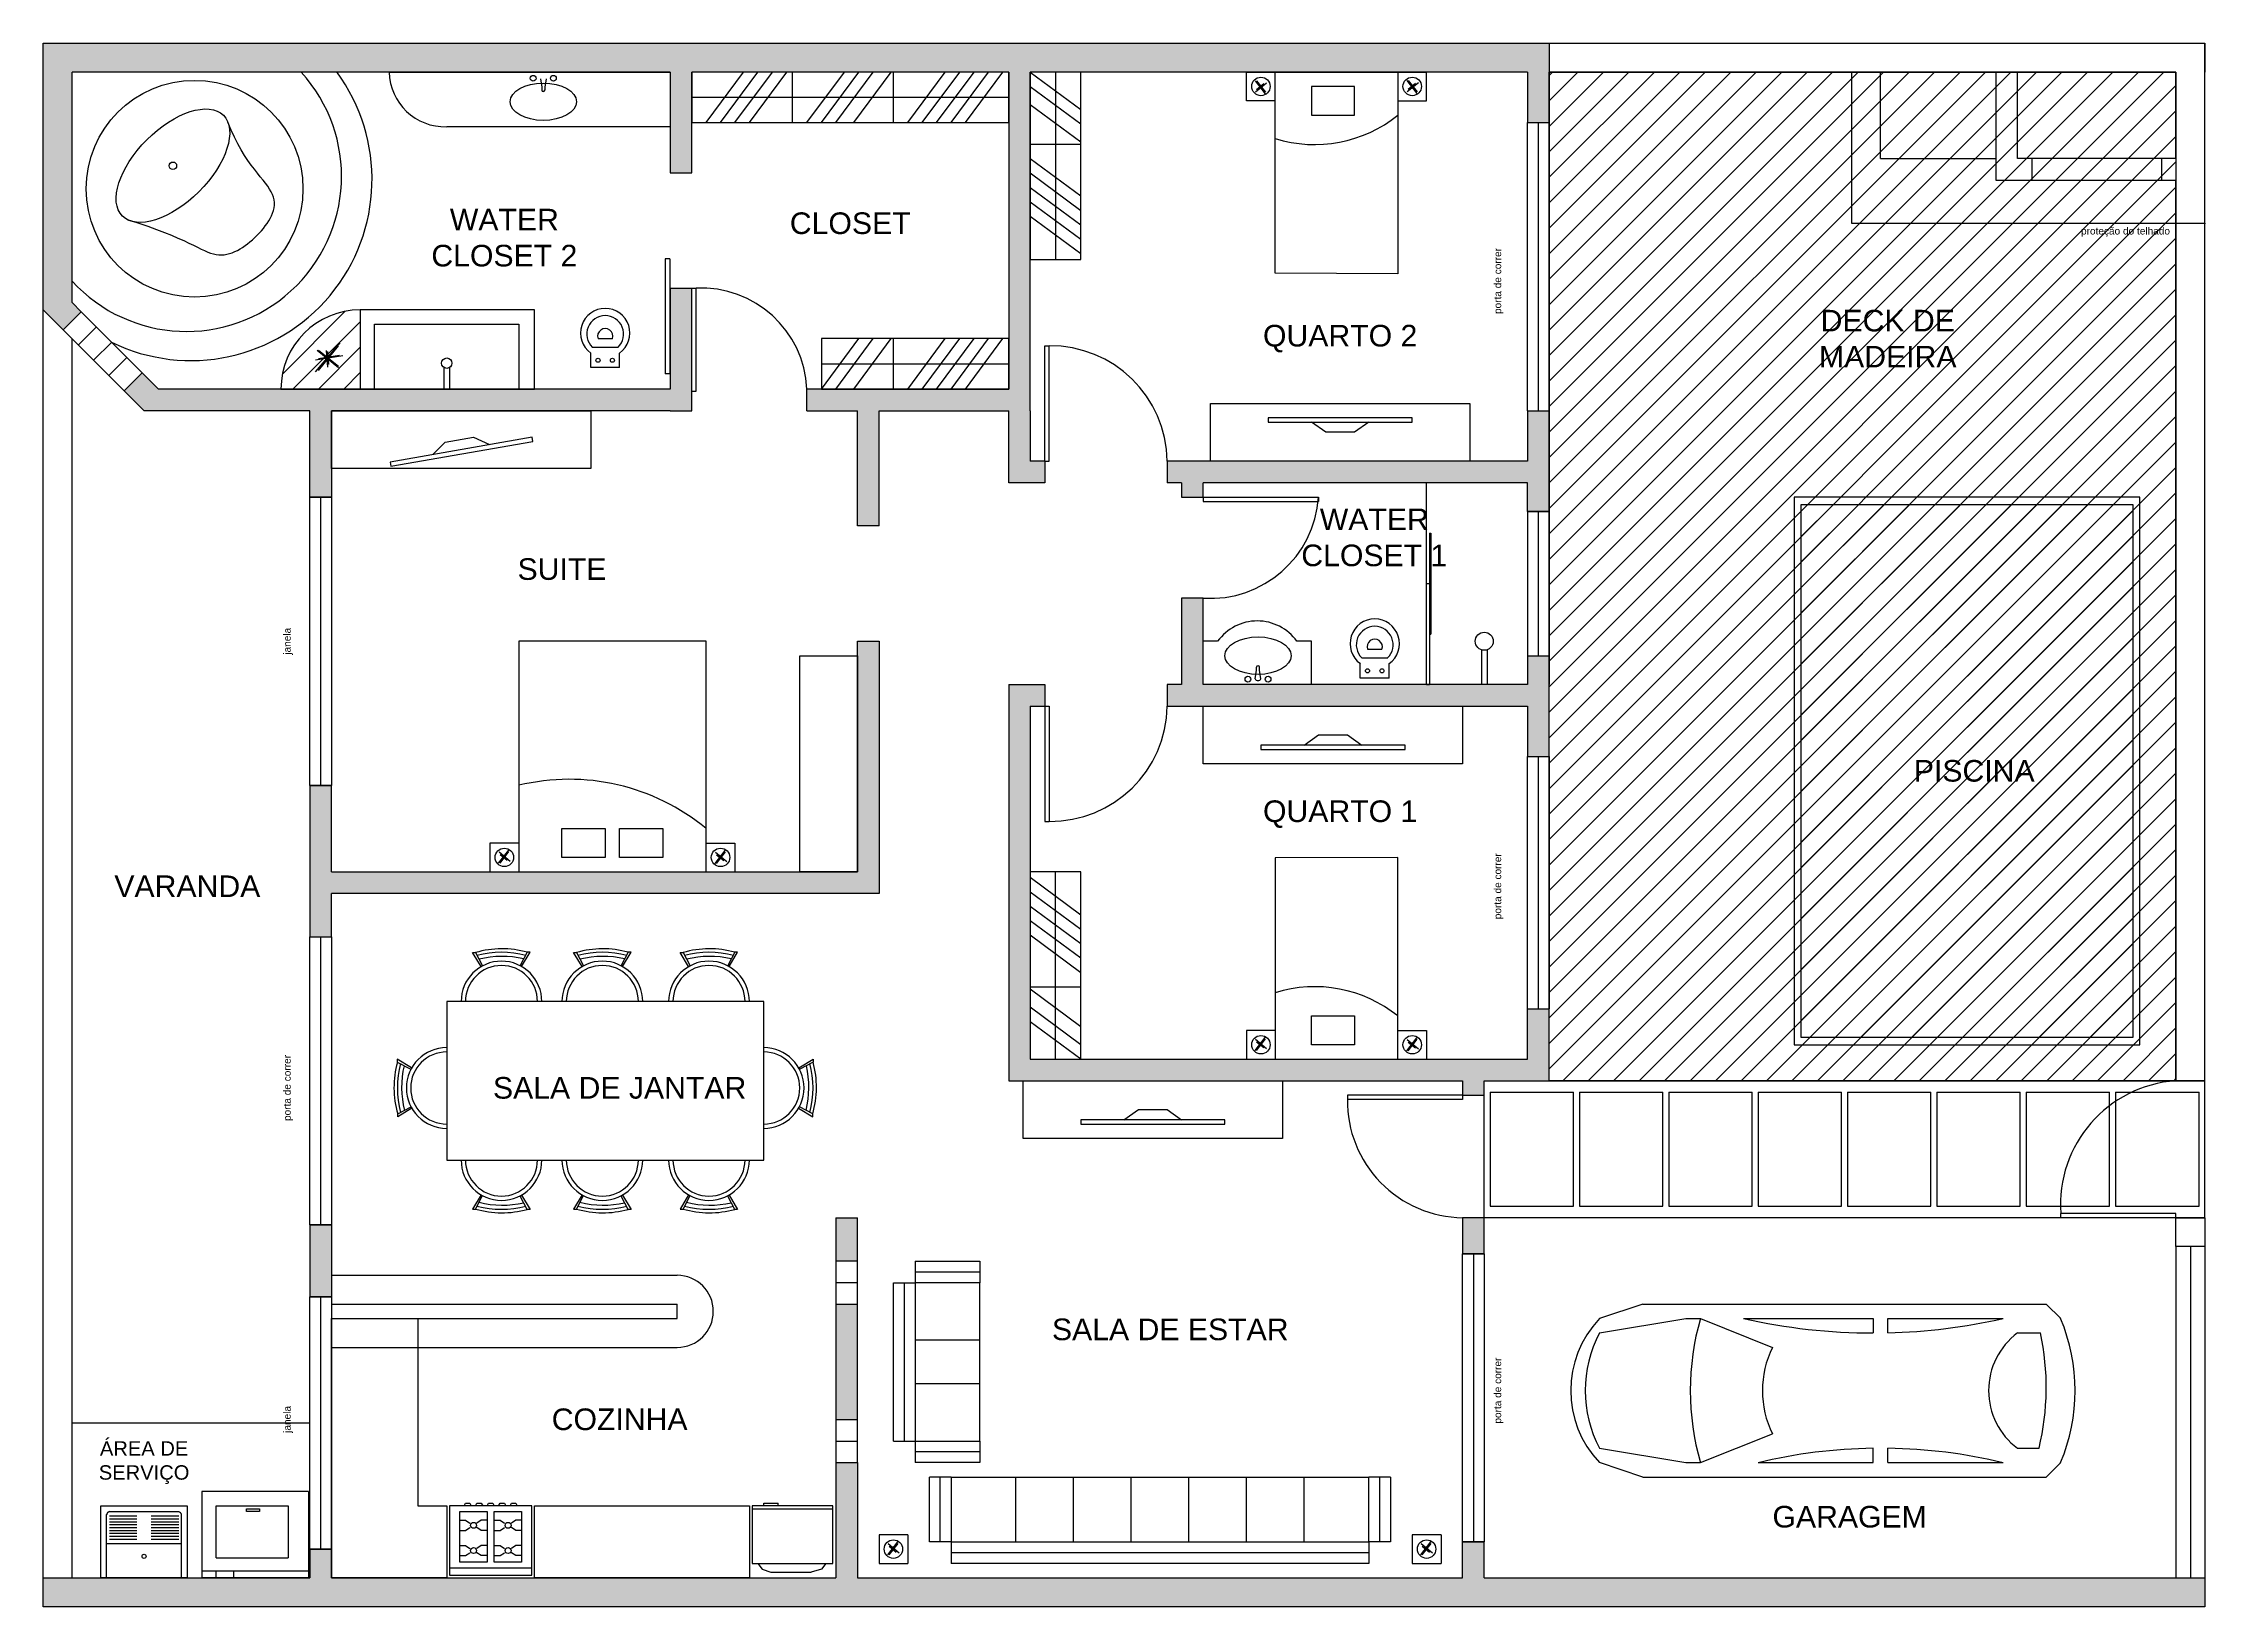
# Model space of a CAD drawing. Header units: metres. Extents: x -6.6 to 15, y 0 to 10.8.
# Drawn here: x 0 to 15, y 0 to 10.85 of the extents above; entities that cross this region are included whole.
import ezdxf

# ---------------------------------------------------------------- set-up
doc = ezdxf.new("R2010")
doc.units = ezdxf.units.M
doc.linetypes.add('ACAD_ISO02W100', pattern=[15, 12, -3])
for name, color, linetype, lineweight, true_color in [('1 - paredes', 7, 'Continuous', 25, 0x000000), ('2 - portas e janelas', 1, 'Continuous', 25, 0xff0000), ('3 - pisos e telhados', 4, 'Continuous', 25, 0x00ffff), ('4 - layouts dos objetos', 83, 'Continuous', 25, 0x63c85c), ('6 - legendas', 7, 'Continuous', 25, 0x000000)]:
    doc.layers.add(name, color=color, linetype=linetype, lineweight=lineweight, true_color=true_color)
doc.styles.add('textstyle0', font='')
doc.styles.add('textstyle1', font='')
doc.styles.add('textstyle10', font='')
doc.styles.add('textstyle11', font='')
doc.styles.add('textstyle13', font='')
doc.styles.add('textstyle14', font='')
doc.styles.add('textstyle15', font='')
doc.styles.add('textstyle16', font='')
doc.styles.add('textstyle17', font='')
doc.styles.add('textstyle18', font='')
doc.styles.add('textstyle19', font='')
doc.styles.add('textstyle2', font='')
doc.styles.add('textstyle20', font='')
doc.styles.add('textstyle21', font='')
doc.styles.add('textstyle3', font='')
doc.styles.add('textstyle4', font='')
doc.styles.add('textstyle5', font='')
doc.styles.add('textstyle6', font='')
doc.styles.add('textstyle7', font='')
doc.styles.add('textstyle8', font='')
doc.styles.add('textstyle9', font='')
doc.styles.get('textstyle0').set_extended_font_data('Arial')
doc.styles.get('textstyle1').set_extended_font_data('Arial')
doc.styles.get('textstyle10').set_extended_font_data('Arial')
doc.styles.get('textstyle11').set_extended_font_data('Arial')
doc.styles.get('textstyle13').set_extended_font_data('Arial')
doc.styles.get('textstyle14').set_extended_font_data('Arial')
doc.styles.get('textstyle15').set_extended_font_data('Arial')
doc.styles.get('textstyle16').set_extended_font_data('Arial')
doc.styles.get('textstyle17').set_extended_font_data('Arial')
doc.styles.get('textstyle18').set_extended_font_data('Arial')
doc.styles.get('textstyle19').set_extended_font_data('Arial')
doc.styles.get('textstyle2').set_extended_font_data('Arial')
doc.styles.get('textstyle20').set_extended_font_data('Arial')
doc.styles.get('textstyle21').set_extended_font_data('Arial')
doc.styles.get('textstyle3').set_extended_font_data('Arial')
doc.styles.get('textstyle4').set_extended_font_data('Arial')
doc.styles.get('textstyle5').set_extended_font_data('Arial')
doc.styles.get('textstyle6').set_extended_font_data('Arial')
doc.styles.get('textstyle7').set_extended_font_data('Arial')
doc.styles.get('textstyle8').set_extended_font_data('Arial')
doc.styles.get('textstyle9').set_extended_font_data('Arial')
pattern_1 = [(45, (0, 0), (-0.08838835, 0.08838835), [])]

msp = doc.modelspace()

# ---------------------------------------------------------------- hatches: boundary and pattern name
at = {"layer": '1 - paredes', "true_color": 0xa0a0a4}
h = msp.add_hatch(color=252, dxfattribs=at)
h.paths.add_polyline_path([(10.3, 10.65), (6.85, 10.65), (6.85, 8.3), (6.85, 7.95), (6.95, 7.95), (6.95, 7.8), (6.7, 7.8), (6.7, 8.3), (5.8, 8.3), (5.8, 7.5), (5.65, 7.5), (5.65, 8.3), (5.3, 8.3), (5.3, 8.45), (6.7, 8.45), (6.7, 10.65), (4.5, 10.65), (4.5, 9.95), (4.35, 9.95), (4.35, 10.65), (0.2, 10.65), (0.2, 9.05), (0.263, 8.987), (0.138, 8.862), (0, 9), (0, 10.85), (10.45, 10.85), (10.45, 10.3), (10.3, 10.3)])
h.paths.add_polyline_path([(4.35, 9.15), (4.5, 9.15), (4.5, 8.3), (4.35, 8.3), (2, 8.3), (2, 7.7), (1.85, 7.7), (1.85, 8.3), (0.7, 8.3), (0.562, 8.438), (0.687, 8.563), (0.8, 8.45), (4.35, 8.45)])
for points in [[(7.9, 7.7), (8.05, 7.7), (8.05, 7.8), (10.3, 7.8), (10.3, 7.6), (10.45, 7.6), (10.45, 7.8), (10.45, 8.3), (10.3, 8.3), (10.3, 7.95), (7.8, 7.95), (7.8, 7.8), (7.9, 7.8)], [(7.9, 7), (7.9, 6.4), (7.8, 6.4), (7.8, 6.25), (10.3, 6.25), (10.3, 5.9), (10.45, 5.9), (10.45, 6.25), (10.45, 6.4), (10.45, 6.6), (10.3, 6.6), (10.3, 6.4), (8.05, 6.4), (8.05, 7)], [(5.8, 4.95), (2, 4.95), (2, 4.65), (1.85, 4.65), (1.85, 4.95), (1.85, 5.7), (2, 5.7), (2, 5.1), (5.65, 5.1), (5.65, 6.7), (5.8, 6.7)], [(6.85, 6.25), (6.85, 3.8), (10.3, 3.8), (10.3, 4.15), (10.45, 4.15), (10.45, 3.65), (10, 3.65), (10, 3.55), (9.85, 3.55), (9.85, 3.65), (6.7, 3.65), (6.7, 6.4), (6.95, 6.4), (6.95, 6.25)], [(5.5, 2.4), (5.65, 2.4), (5.65, 2.7), (5.5, 2.7)], [(9.85, 2.7), (9.85, 2.45), (10, 2.45), (10, 2.7)], [(2, 2.15), (1.85, 2.15), (1.85, 2.65), (2, 2.65)], [(5.5, 1.3), (5.65, 1.3), (5.65, 2.1), (5.5, 2.1)], [(9.85, 0.2), (9.85, 0.45), (10, 0.45), (10, 0.2), (15, 0.2), (15, 0), (0, 0), (0, 0.2), (1.85, 0.2), (1.85, 0.4), (2, 0.4), (2, 0.2), (5.5, 0.2), (5.5, 1), (5.65, 1), (5.65, 0.2)]]:
    msp.add_hatch(color=252, dxfattribs=at).paths.add_polyline_path(points)
at = {"layer": '3 - pisos e telhados', "true_color": 0xdfc591}
h = msp.add_hatch(dxfattribs=at)
h.set_pattern_fill('ACAD_ISO02W100', color=31, scale=0.04, angle=-45, style=0)
h.set_pattern_definition(pattern_1)
h.paths.add_polyline_path([(10.45, 10.65), (14.8, 10.65), (14.8, 3.65), (10.45, 3.65)])
at = {"layer": '3 - pisos e telhados'}
h = msp.add_hatch(dxfattribs=at)
h.set_pattern_fill('DOTS', color=256, scale=0.04, angle=315, style=0)
h.set_pattern_definition(pattern_1)
h.paths.add_polyline_path([(12.2, 3.95), (12.2, 7.65), (14.5, 7.65), (14.5, 3.95)])
at = {"layer": '4 - layouts dos objetos', "true_color": 0x3f2d00}
h = msp.add_hatch(dxfattribs=at)
h.set_pattern_fill('DOTS', color=36, scale=0.03, angle=30, style=0)
h.set_pattern_definition(pattern_1)
edge = h.paths.add_edge_path()
edge.add_arc((2.2, 8.45), 0.55, 90, 180)
edge.add_line((1.65, 8.45), (2.2, 8.45))
edge.add_line((2.2, 8.45), (2.2, 9))

# ---------------------------------------------------------------- linework, layer by layer
at = {"layer": '1 - paredes'}
for p, q in [((0, 10.85), (10.45, 10.85)), ((0, 9), (0, 10.85)), ((10.45, 10.85), (15, 10.85)), ((10.45, 10.85), (10.45, 10.3)), ((15, 10.85), (15, 10.65)), ((15, 3.65), (15, 10.85)), ((0.2, 9.05), (0.2, 10.65)), ((4.35, 10.65), (0.2, 10.65)), ((4.35, 10.65), (4.35, 9.95)), ((6.7, 10.65), (4.5, 10.65)), ((4.5, 9.95), (4.5, 10.65)), ((6.7, 10.65), (6.7, 8.45)), ((10.3, 10.65), (6.85, 10.65)), ((6.85, 8.3), (6.85, 10.65)), ((10.3, 10.65), (10.3, 10.3)), ((14.8, 10.65), (10.45, 10.65)), ((12.75, 10.05), (12.75, 10.65)), ((13.55, 10.65), (13.55, 9.9)), ((13.7, 10.05), (13.7, 10.65)), ((14.8, 10.05), (14.8, 10.65)), ((10.3, 10.3), (10.45, 10.3)), ((12.75, 10.05), (12.75, 10.05)), ((12.75, 10.05), (13.55, 10.05)), ((13.55, 10.05), (13.55, 10.05)), ((14.8, 10.05), (13.7, 10.05)), ((13.8, 10.05), (13.8, 9.9)), ((14.7, 10.05), (14.7, 9.9)), ((4.35, 9.95), (4.5, 9.95)), ((13.55, 9.9), (14.8, 9.9)), ((14.8, 3.65), (14.8, 9.9)), ((14.8, 9.9), (14.8, 9.9)), ((4.35, 9.15), (4.35, 8.45)), ((4.35, 9.15), (4.5, 9.15)), ((4.5, 8.3), (4.5, 9.15)), ((0, 0.2), (0, 9)), ((0.138, 8.862), (0, 9)), ((0.263, 8.987), (0.2, 9.05)), ((0.138, 8.862), (0.263, 8.987)), ((0.2, 0.2), (0.2, 8.8)), ((0.562, 8.438), (0.687, 8.563)), ((0.8, 8.45), (0.687, 8.563)), ((0.7, 8.3), (0.562, 8.438)), ((4.35, 8.45), (0.8, 8.45)), ((6.7, 8.45), (5.3, 8.45)), ((5.3, 8.3), (5.3, 8.45)), ((6.7, 8.45), (6.7, 8.45)), ((1.85, 8.3), (0.7, 8.3)), ((1.85, 7.7), (1.85, 8.3)), ((4.35, 8.3), (2, 8.3)), ((2, 8.3), (2, 7.7)), ((4.35, 8.3), (4.5, 8.3)), ((5.3, 8.3), (5.65, 8.3)), ((5.65, 7.5), (5.65, 8.3)), ((5.8, 8.3), (6.7, 8.3)), ((5.8, 7.5), (5.8, 8.3)), ((6.7, 7.8), (6.7, 8.3)), ((6.85, 8.3), (6.85, 7.95)), ((10.3, 8.3), (10.3, 7.95)), ((10.3, 8.3), (10.45, 8.3)), ((10.45, 8.3), (10.45, 7.8)), ((6.95, 7.95), (6.85, 7.95)), ((6.95, 7.95), (6.95, 7.8)), ((10.3, 7.95), (7.8, 7.95)), ((7.8, 7.95), (7.8, 7.8)), ((10.3, 7.95), (10.3, 7.95)), ((6.95, 7.8), (6.7, 7.8)), ((7.9, 7.8), (7.8, 7.8)), ((7.9, 7.8), (7.9, 7.7)), ((10.3, 7.8), (8.05, 7.8)), ((8.05, 7.7), (8.05, 7.8)), ((10.3, 7.6), (10.3, 7.8)), ((10.45, 7.8), (10.45, 7.6)), ((2, 7.7), (1.85, 7.7)), ((7.9, 7.7), (8.05, 7.7)), ((5.8, 7.5), (5.65, 7.5)), ((10.45, 7.6), (10.3, 7.6)), ((8.05, 7), (7.9, 7)), ((7.9, 7), (7.9, 6.4)), ((8.05, 6.4), (8.05, 7)), ((5.65, 5.1), (5.65, 6.7)), ((5.65, 6.7), (5.8, 6.7)), ((5.8, 6.7), (5.8, 4.95)), ((10.3, 6.6), (10.45, 6.6)), ((10.3, 6.6), (10.3, 6.4)), ((10.45, 6.6), (10.45, 6.4)), ((6.7, 6.4), (6.7, 3.65)), ((6.7, 6.4), (6.95, 6.4)), ((6.95, 6.4), (6.95, 6.4)), ((6.95, 6.4), (6.95, 6.25)), ((7.9, 6.4), (7.8, 6.4)), ((7.8, 6.4), (7.8, 6.25)), ((10.3, 6.4), (8.05, 6.4)), ((10.45, 6.25), (10.45, 6.4)), ((6.85, 6.25), (6.95, 6.25)), ((6.85, 6.25), (6.85, 3.8)), ((6.95, 6.25), (6.95, 6.25)), ((7.8, 6.25), (10.3, 6.25)), ((10.3, 6.25), (10.3, 5.9)), ((10.45, 5.9), (10.45, 6.25)), ((10.3, 5.9), (10.45, 5.9)), ((2, 5.7), (1.85, 5.7)), ((1.85, 5.7), (1.85, 4.95)), ((2, 5.1), (2, 5.7)), ((2, 5.1), (5.65, 5.1)), ((1.85, 4.95), (1.85, 4.65)), ((5.8, 4.95), (2, 4.95)), ((2, 4.65), (2, 4.95)), ((1.85, 4.65), (2, 4.65)), ((10.3, 3.8), (10.3, 4.15)), ((10.3, 4.15), (10.45, 4.15)), ((10.45, 3.65), (10.45, 4.15)), ((6.85, 3.8), (10.3, 3.8)), ((6.7, 3.65), (9.85, 3.65)), ((9.85, 3.65), (9.85, 3.55)), ((10, 3.65), (10.45, 3.65)), ((10, 3.65), (10, 3.65)), ((10, 3.55), (10, 3.65)), ((10, 3.65), (10, 3.65)), ((15, 3.65), (14.8, 3.65)), ((9.85, 3.55), (10, 3.55)), ((5.5, 2.7), (5.65, 2.7)), ((5.5, 2.7), (5.5, 2.4)), ((5.65, 2.4), (5.65, 2.7)), ((10, 2.7), (9.85, 2.7)), ((9.85, 2.7), (9.85, 2.45)), ((10, 2.45), (10, 2.7)), ((14.8, 2.5), (14.8, 2.7)), ((14.8, 2.7), (15, 2.7)), ((15, 2.7), (15, 2.5)), ((2, 2.65), (1.85, 2.65)), ((1.85, 2.65), (1.85, 2.15)), ((2, 2.65), (2, 2.15)), ((5.5, 2.4), (5.65, 2.4)), ((5.5, 2.4), (5.5, 2.4)), ((5.5, 2.4), (5.65, 2.4)), ((5.65, 2.4), (5.65, 2.4)), ((10, 2.45), (9.85, 2.45)), ((15, 2.5), (14.8, 2.5)), ((14.8, 2.5), (14.8, 0.2)), ((14.9, 2.5), (14.9, 0.2)), ((15, 2.5), (15, 0.2)), ((2, 2.15), (1.85, 2.15)), ((5.5, 2.1), (5.65, 2.1)), ((5.5, 2.1), (5.5, 1.3)), ((5.65, 1.3), (5.65, 2.1)), ((1.85, 1.275), (0.2, 1.275)), ((5.5, 1.3), (5.65, 1.3)), ((5.5, 1.3), (5.65, 1.3)), ((5.5, 1), (5.65, 1)), ((5.5, 1), (5.5, 0.2)), ((5.65, 1), (5.65, 0.2)), ((10, 0.45), (9.85, 0.45)), ((9.85, 0.2), (9.85, 0.45)), ((10, 0.2), (10, 0.45)), ((2, 0.4), (1.85, 0.4)), ((1.85, 0.4), (1.85, 0.2)), ((2, 0.4), (2, 0.2)), ((0, 0), (0, 0.2)), ((0, 0.2), (1.85, 0.2)), ((0, 0), (0, 0.2)), ((2, 0.2), (5.5, 0.2)), ((5.65, 0.2), (9.85, 0.2)), ((10, 0.2), (15, 0.2)), ((15, 0.2), (15, 0)), ((15, 0), (0, 0))]:
    msp.add_line(p, q, dxfattribs=at)
msp.add_point((15, 9.6), dxfattribs=at)
at = {"layer": '2 - portas e janelas'}
for p, q in [((10.3, 8.3), (10.3, 10.3)), ((10.3, 8.3), (10.3, 10.3)), ((10.3, 10.3), (10.45, 10.3)), ((10.3, 10.3), (10.45, 10.3)), ((10.375, 10.3), (10.375, 8.3)), ((10.375, 10.3), (10.375, 8.3)), ((10.45, 10.3), (10.45, 8.3)), ((10.45, 10.3), (10.45, 8.3)), ((10.3, 8.3), (10.45, 8.3)), ((10.3, 8.3), (10.45, 8.3)), ((10.3, 4.15), (10.3, 5.9)), ((10.3, 5.9), (10.45, 5.9)), ((10.375, 5.9), (10.375, 4.15)), ((10.45, 5.9), (10.45, 4.15)), ((1.85, 2.65), (1.85, 4.65)), ((1.85, 2.65), (1.85, 4.65)), ((1.85, 4.65), (2, 4.65)), ((1.85, 4.65), (2, 4.65)), ((1.925, 4.65), (1.925, 2.65)), ((1.925, 4.65), (1.925, 2.65)), ((2, 4.65), (2, 2.65)), ((2, 4.65), (2, 2.65)), ((10.3, 4.15), (10.45, 4.15)), ((1.85, 2.65), (2, 2.65)), ((1.85, 2.65), (2, 2.65)), ((2, 2.4), (2, 2.4)), ((9.85, 0.45), (9.85, 2.45)), ((9.85, 0.45), (9.85, 2.45)), ((9.85, 2.45), (10, 2.45)), ((9.85, 2.45), (10, 2.45)), ((9.925, 2.45), (9.925, 0.45)), ((9.925, 2.45), (9.925, 0.45)), ((10, 2.45), (10, 0.45)), ((10, 2.45), (10, 0.45)), ((5.5, 1.3), (5.5, 1.3)), ((5.65, 1.3), (5.65, 1.3)), ((5.5, 1), (5.5, 1)), ((5.65, 1), (5.65, 1)), ((9.85, 0.45), (10, 0.45)), ((9.85, 0.45), (10, 0.45))]:
    msp.add_line(p, q, dxfattribs=at)
at = {"layer": '2 - portas e janelas', "color": 1, "true_color": 0xff0000}
for p, q in [((4.348, 9.355), (4.317, 9.355)), ((4.5, 9.15), (4.53, 9.15)), ((6.95, 8.75), (6.98, 8.75)), ((4.348, 8.555), (4.317, 8.555)), ((4.5, 8.435), (4.53, 8.435)), ((6.95, 7.95), (6.98, 7.95)), ((8.05, 7.7), (8.05, 7.67)), ((8.85, 7.7), (8.85, 7.67)), ((6.95, 6.25), (6.98, 6.25)), ((6.95, 5.45), (6.98, 5.45)), ((9.05, 3.55), (9.05, 3.52)), ((9.85, 3.55), (9.85, 3.52)), ((14, 2.7), (14, 2.73)), ((14.8, 2.7), (14.8, 2.73))]:
    msp.add_line(p, q, dxfattribs=at)
at = {"layer": '2 - portas e janelas', "color": 14, "true_color": 0x800000}
for p, q in [((4.317, 9.355), (4.317, 8.555)), ((4.348, 9.355), (4.348, 8.555)), ((4.5, 8.435), (4.5, 9.15)), ((4.53, 8.435), (4.53, 9.15)), ((6.95, 7.95), (6.95, 8.75)), ((6.98, 7.95), (6.98, 8.75)), ((8.05, 7.7), (8.85, 7.7)), ((8.05, 7.67), (8.85, 7.67)), ((6.95, 6.25), (6.95, 5.45)), ((6.98, 6.25), (6.98, 5.45)), ((9.85, 3.55), (9.05, 3.55)), ((9.85, 3.52), (9.05, 3.52)), ((14.8, 2.73), (14, 2.73)), ((14.8, 2.7), (14, 2.7))]:
    msp.add_line(p, q, dxfattribs=at)
at = {"layer": '2 - portas e janelas', "color": 5, "true_color": 0x0000ff}
for p, q in [((0.562, 8.438), (0.138, 8.862)), ((0.244, 8.756), (0.369, 8.881)), ((0.687, 8.563), (0.263, 8.987)), ((0.35, 8.65), (0.475, 8.775)), ((0.456, 8.544), (0.581, 8.669)), ((1.85, 5.7), (1.85, 7.7)), ((1.85, 7.7), (2, 7.7)), ((1.925, 7.7), (1.925, 5.7)), ((2, 7.7), (2, 5.7)), ((10.3, 7.6), (10.3, 6.6)), ((10.3, 7.6), (10.45, 7.6)), ((10.375, 7.6), (10.375, 6.6)), ((10.45, 7.6), (10.45, 6.6)), ((10.3, 6.6), (10.45, 6.6)), ((1.85, 5.7), (2, 5.7)), ((5.5, 2.4), (5.5, 2.1)), ((5.65, 2.1), (5.65, 2.4)), ((5.5, 2.25), (5.5, 2.25)), ((5.5, 2.25), (5.65, 2.25)), ((1.85, 0.4), (1.85, 2.15)), ((1.85, 2.15), (2, 2.15)), ((1.925, 2.15), (1.925, 0.4)), ((2, 2.15), (2, 0.4)), ((5.5, 1.3), (5.5, 1)), ((5.65, 1), (5.65, 1.3)), ((5.5, 1.15), (5.5, 1.15)), ((5.5, 1.15), (5.65, 1.15)), ((1.85, 0.4), (2, 0.4))]:
    msp.add_line(p, q, dxfattribs=at)
at = {"layer": '2 - portas e janelas', "color": 1, "true_color": 0xff0000}
for centre, radius, start, end in [((4.565, 8.415), 0.736, 2.7316, 92.7316), ((8.1, 7.75), 0.752, 266.1859, 356.1859), ((14.86, 2.79), 0.862, 93.9909, 183.9909), ((9.86, 3.51), 0.81, 179.2927, 269.2927)]:
    msp.add_arc(centre, radius, start, end, dxfattribs=at)
at = {"layer": '2 - portas e janelas'}
for centre, start, end in [((6.99, 7.94), 0.7073, 90.7073), ((6.99, 6.26), 269.2927, 359.2927)]:
    msp.add_arc(centre, 0.81, start, end, dxfattribs=at)
at = {"layer": '3 - pisos e telhados', "color": 43, "true_color": 0xc38c48}
for p, q in [((10.45, 10.65), (14.8, 10.65)), ((10.45, 3.65), (10.45, 10.65)), ((14.8, 10.65), (14.8, 3.65)), ((14.8, 3.65), (10.45, 3.65))]:
    msp.add_line(p, q, dxfattribs=at)
at = {"layer": '3 - pisos e telhados', "color": 241, "linetype": 'ACAD_ISO02W100', "ltscale": 6, "true_color": 0xd08691}
for p, q in [((12.55, 9.6), (12.55, 10.65)), ((12.55, 9.6), (12.55, 10.65)), ((15, 9.6), (12.55, 9.6)), ((15, 9.6), (12.55, 9.6))]:
    msp.add_line(p, q, dxfattribs=at)
at = {"layer": '3 - pisos e telhados'}
for p, q in [((14.55, 7.7), (12.15, 7.7)), ((12.15, 7.7), (12.15, 3.9)), ((12.2, 3.95), (12.2, 7.65)), ((12.2, 7.65), (14.5, 7.65)), ((14.5, 7.65), (14.5, 3.95)), ((14.55, 3.9), (14.55, 7.7)), ((12.15, 3.9), (14.55, 3.9)), ((14.5, 3.95), (12.2, 3.95)), ((10, 2.7), (10, 2.7))]:
    msp.add_line(p, q, dxfattribs=at)
at = {"layer": '3 - pisos e telhados', "color": 9, "true_color": 0xc0c0c0}
for p, q in [((10, 3.65), (15, 3.65)), ((10, 2.7), (10, 3.65)), ((15, 2.7), (15, 3.65)), ((10.041, 3.57), (10.04, 2.78)), ((10.04, 3.57), (10.62, 3.57)), ((10.62, 2.78), (10.62, 3.57)), ((10.661, 3.57), (10.66, 2.78)), ((10.66, 3.57), (11.24, 3.57)), ((11.24, 2.78), (11.24, 3.57)), ((11.281, 3.57), (11.28, 2.78)), ((11.28, 3.57), (11.86, 3.57)), ((11.86, 2.78), (11.86, 3.57)), ((11.901, 3.57), (11.9, 2.78)), ((11.9, 3.57), (12.48, 3.57)), ((12.48, 2.78), (12.48, 3.57)), ((12.521, 3.57), (12.52, 2.78)), ((12.52, 3.57), (13.1, 3.57)), ((13.1, 2.78), (13.1, 3.57)), ((13.141, 3.57), (13.14, 2.78)), ((13.14, 3.57), (13.72, 3.57)), ((13.72, 2.78), (13.72, 3.57)), ((13.761, 3.57), (13.76, 2.78)), ((13.76, 3.57), (14.34, 3.57)), ((14.34, 2.78), (14.34, 3.57)), ((14.381, 3.57), (14.38, 2.78)), ((14.38, 3.57), (14.96, 3.57)), ((14.96, 2.78), (14.96, 3.57)), ((15, 2.7), (10, 2.7)), ((10.04, 2.78), (10.62, 2.78)), ((10.66, 2.78), (11.24, 2.78)), ((11.28, 2.78), (11.86, 2.78)), ((11.9, 2.78), (12.48, 2.78)), ((12.52, 2.78), (13.1, 2.78)), ((13.14, 2.78), (13.72, 2.78)), ((13.76, 2.78), (14.34, 2.78)), ((14.38, 2.78), (14.96, 2.78))]:
    msp.add_line(p, q, dxfattribs=at)
at = {"layer": '4 - layouts dos objetos'}
for p, q in [((2.4, 10.65), (4.35, 10.65)), ((4.35, 10.65), (4.35, 10.27)), ((4.5, 10.65), (4.5, 10.3)), ((6.7, 10.65), (4.5, 10.65)), ((4.6, 10.3), (4.86, 10.65)), ((4.7, 10.3), (4.96, 10.65)), ((4.8, 10.3), (5.06, 10.65)), ((4.9, 10.3), (5.16, 10.65)), ((5.2, 10.3), (5.2, 10.65)), ((5.3, 10.3), (5.56, 10.65)), ((5.4, 10.3), (5.66, 10.65)), ((5.5, 10.3), (5.76, 10.65)), ((5.625, 10.3), (5.885, 10.65)), ((5.9, 10.3), (5.9, 10.65)), ((6, 10.3), (6.26, 10.65)), ((6.1, 10.3), (6.36, 10.65)), ((6.2, 10.3), (6.46, 10.65)), ((6.3, 10.3), (6.56, 10.65)), ((6.4, 10.3), (6.66, 10.65)), ((6.7, 10.3), (6.7, 10.65)), ((7.2, 10.65), (6.85, 10.65)), ((6.85, 10.65), (6.85, 9.35)), ((6.85, 10.65), (7.2, 10.39)), ((7.025, 10.65), (7.025, 9.35)), ((7.2, 9.35), (7.2, 10.65)), ((8.35, 10.45), (8.35, 10.65)), ((8.35, 10.65), (8.55, 10.65)), ((8.55, 9.254), (8.55, 10.654)), ((8.55, 10.65), (9.4, 10.65)), ((9.4, 10.65), (9.4, 10.65)), ((9.4, 10.65), (9.4, 9.25)), ((9.4, 10.65), (9.6, 10.65)), ((9.6, 10.45), (9.6, 10.65)), ((3.45, 10.604), (3.46, 10.544)), ((3.46, 10.544), (3.46, 10.524)), ((3.49, 10.604), (3.48, 10.544)), ((3.48, 10.544), (3.48, 10.524)), ((6.85, 10.55), (7.2, 10.29)), ((8.41, 10.59), (8.48, 10.5)), ((8.413, 10.512), (8.49, 10.576)), ((8.42, 10.59), (8.482, 10.51)), ((8.42, 10.53), (8.47, 10.57)), ((9.1, 10.55), (8.8, 10.55)), ((8.8, 10.55), (8.8, 10.35)), ((9.1, 10.35), (9.1, 10.55)), ((9.463, 10.592), (9.533, 10.502)), ((9.466, 10.514), (9.543, 10.578)), ((9.473, 10.592), (9.535, 10.512)), ((9.473, 10.532), (9.523, 10.572)), ((4.5, 10.475), (6.7, 10.475)), ((6.85, 10.425), (7.2, 10.165)), ((8.55, 10.45), (8.35, 10.45)), ((8.8, 10.35), (9.1, 10.35)), ((9.4, 10.45), (9.6, 10.45)), ((4.35, 10.27), (2.8, 10.27)), ((4.5, 10.3), (6.7, 10.3)), ((6.85, 10.15), (7.2, 10.15)), ((6.85, 10.05), (7.2, 9.79)), ((6.85, 9.95), (7.2, 9.69)), ((6.85, 9.85), (7.2, 9.59)), ((6.85, 9.75), (7.2, 9.49)), ((6.85, 9.65), (7.2, 9.39)), ((6.85, 9.35), (7.2, 9.35)), ((9.4, 9.25), (8.55, 9.254)), ((3.41, 9), (2.2, 9)), ((2.2, 9), (2.2, 8.45)), ((3.41, 8.45), (3.41, 9)), ((2.3, 8.45), (2.3, 8.9)), ((2.3, 8.9), (3.3, 8.9)), ((3.3, 8.9), (3.3, 8.45)), ((1.89, 8.57), (2.06, 8.77)), ((1.9, 8.72), (2.05, 8.6)), ((1.91, 8.58), (2.05, 8.75)), ((1.91, 8.72), (2.05, 8.61)), ((1.976, 8.601), (1.966, 8.717)), ((1.983, 8.62), (1.974, 8.71)), ((3.8, 8.6), (3.8, 8.7)), ((3.81, 8.74), (3.99, 8.74)), ((3.85, 8.8), (3.95, 8.8)), ((4, 8.6), (4, 8.7)), ((5.4, 8.8), (5.4, 8.45)), ((6.7, 8.8), (5.4, 8.8)), ((5.4, 8.45), (5.66, 8.8)), ((5.5, 8.45), (5.76, 8.8)), ((5.625, 8.45), (5.885, 8.8)), ((5.9, 8.45), (5.9, 8.8)), ((6, 8.45), (6.26, 8.8)), ((6.1, 8.45), (6.36, 8.8)), ((6.2, 8.45), (6.46, 8.8)), ((6.3, 8.45), (6.56, 8.8)), ((6.4, 8.45), (6.66, 8.8)), ((6.7, 8.45), (6.7, 8.8)), ((2.08, 8.68), (1.89, 8.65)), ((2.057, 8.684), (1.91, 8.66)), ((2.78, 8.6), (2.78, 8.45)), ((2.82, 8.6), (2.82, 8.45)), ((4, 8.6), (3.8, 8.6)), ((5.4, 8.625), (6.7, 8.625)), ((1.65, 8.45), (2.2, 8.45)), ((2.2, 8.45), (3.41, 8.45)), ((5.4, 8.45), (6.7, 8.45)), ((2, 7.9), (2, 8.3)), ((2, 8.3), (3.8, 8.3)), ((3.8, 8.3), (3.8, 7.9)), ((8.1, 7.95), (8.1, 8.35)), ((8.1, 8.35), (9.9, 8.35)), ((9.5, 8.25), (8.5, 8.25)), ((8.5, 8.25), (8.5, 8.22)), ((9.5, 8.22), (9.5, 8.25)), ((9.9, 8.35), (9.9, 7.95)), ((3.392, 8.117), (2.408, 7.943)), ((2.789, 8.082), (2.986, 8.116)), ((2.986, 8.116), (3.097, 8.065)), ((3.398, 8.087), (3.392, 8.117)), ((8.5, 8.22), (9.5, 8.22)), ((8.9, 8.15), (8.8, 8.22)), ((9.1, 8.15), (8.9, 8.15)), ((9.2, 8.22), (9.1, 8.15)), ((2.413, 7.914), (3.398, 8.087)), ((2.703, 7.995), (2.789, 8.082)), ((9.9, 7.95), (8.1, 7.95)), ((3.8, 7.9), (2, 7.9)), ((2.408, 7.943), (2.413, 7.914)), ((9.6, 6.4), (9.6, 7.8)), ((9.62, 7.45), (9.62, 6.75)), ((9.62, 7.45), (9.63, 7.45)), ((9.63, 7.45), (9.63, 6.75)), ((9.6, 7.1), (9.62, 7.1)), ((9.62, 7.1), (9.62, 6.4)), ((9.62, 6.75), (9.63, 6.75)), ((4.6, 6.7), (3.3, 6.7)), ((3.3, 6.7), (3.3, 5.1)), ((4.6, 5.1), (4.6, 6.7)), ((5.25, 6.6), (5.65, 6.6)), ((5.25, 5.1), (5.25, 6.6)), ((5.65, 6.6), (5.65, 5.1)), ((8.15, 6.7), (8.05, 6.7)), ((8.8, 6.7), (8.7, 6.7)), ((8.8, 6.4), (8.8, 6.7)), ((9.19, 6.645), (9.29, 6.645)), ((9.98, 6.641), (9.98, 6.4)), ((10.02, 6.641), (10.02, 6.4)), ((8.41, 6.44), (8.42, 6.5)), ((8.42, 6.5), (8.42, 6.52)), ((8.44, 6.5), (8.44, 6.52)), ((8.45, 6.44), (8.44, 6.5)), ((9.14, 6.445), (9.14, 6.545)), ((9.15, 6.585), (9.33, 6.585)), ((9.34, 6.445), (9.34, 6.545)), ((9.34, 6.445), (9.14, 6.445)), ((9.6, 6.4), (9.62, 6.4)), ((8.05, 5.85), (8.05, 6.25)), ((8.05, 6.25), (9.85, 6.25)), ((9.85, 6.25), (9.85, 5.85)), ((8.75, 5.98), (8.85, 6.05)), ((8.85, 6.05), (9.05, 6.05)), ((9.05, 6.05), (9.15, 5.98)), ((9.85, 5.85), (8.05, 5.85)), ((9.45, 5.98), (8.45, 5.98)), ((8.45, 5.98), (8.45, 5.95)), ((8.45, 5.95), (9.45, 5.95)), ((9.45, 5.95), (9.45, 5.98)), ((3.6, 5.2), (3.6, 5.4)), ((3.6, 5.4), (3.9, 5.4)), ((3.9, 5.4), (3.9, 5.2)), ((4, 5.2), (4, 5.4)), ((4, 5.4), (4.3, 5.4)), ((4.3, 5.4), (4.3, 5.2)), ((3.3, 5.3), (3.1, 5.3)), ((3.1, 5.3), (3.1, 5.1)), ((3.16, 5.16), (3.23, 5.25)), ((4.6, 5.3), (4.8, 5.3)), ((4.8, 5.3), (4.8, 5.1)), ((3.1, 5.1), (3.3, 5.1)), ((3.163, 5.238), (3.24, 5.174)), ((3.17, 5.16), (3.232, 5.24)), ((3.17, 5.22), (3.22, 5.18)), ((3.3, 5.1), (4.6, 5.1)), ((3.9, 5.2), (3.6, 5.2)), ((4.3, 5.2), (4, 5.2)), ((4.6, 5.1), (4.6, 5.1)), ((4.6, 5.1), (4.8, 5.1)), ((4.663, 5.158), (4.733, 5.248)), ((4.666, 5.236), (4.743, 5.172)), ((4.673, 5.158), (4.735, 5.238)), ((4.673, 5.218), (4.723, 5.178)), ((5.65, 5.1), (5.25, 5.1)), ((7.2, 5.1), (6.85, 5.1)), ((6.85, 5.1), (6.85, 3.8)), ((7.025, 3.8), (7.025, 5.1)), ((7.2, 3.8), (7.2, 5.1)), ((9.4, 5.2), (8.55, 5.196)), ((8.55, 5.196), (8.55, 3.796)), ((9.4, 3.8), (9.4, 5.2)), ((7.2, 4.8), (6.85, 5.06)), ((7.2, 4.7), (6.85, 4.96)), ((7.2, 4.6), (6.85, 4.86)), ((7.2, 4.5), (6.85, 4.76)), ((7.2, 4.4), (6.85, 4.66)), ((3.039, 4.442), (2.98, 4.54)), ((2.98, 4.54), (3, 4.54)), ((3, 4.54), (3.049, 4.447)), ((3.359, 4.543), (3.31, 4.45)), ((3.32, 4.444), (3.379, 4.543)), ((3.379, 4.543), (3.359, 4.543)), ((3.739, 4.442), (3.68, 4.54)), ((3.68, 4.54), (3.7, 4.54)), ((3.7, 4.54), (3.749, 4.447)), ((4.059, 4.543), (4.01, 4.45)), ((4.02, 4.444), (4.079, 4.543)), ((4.079, 4.543), (4.059, 4.543)), ((4.479, 4.442), (4.42, 4.54)), ((4.42, 4.54), (4.44, 4.54)), ((4.44, 4.54), (4.489, 4.447)), ((4.799, 4.543), (4.75, 4.45)), ((4.76, 4.444), (4.819, 4.543)), ((4.819, 4.543), (4.799, 4.543)), ((2.8, 4.2), (2.8, 3.1)), ((5, 4.2), (2.8, 4.2)), ((5, 3.1), (5, 4.2)), ((7.2, 4.3), (6.85, 4.3)), ((7.2, 4.025), (6.85, 4.285)), ((7.2, 3.9), (6.85, 4.16)), ((7.2, 3.8), (6.85, 4.06)), ((8.8, 3.9), (8.8, 4.1)), ((8.8, 4.1), (9.1, 4.1)), ((9.1, 4.1), (9.1, 3.9)), ((8.55, 4), (8.35, 4)), ((8.35, 4), (8.35, 3.8)), ((8.41, 3.86), (8.48, 3.95)), ((8.413, 3.938), (8.49, 3.874)), ((8.42, 3.86), (8.482, 3.94)), ((8.42, 3.92), (8.47, 3.88)), ((9.1, 3.9), (8.8, 3.9)), ((9.4, 4), (9.6, 4)), ((9.463, 3.858), (9.533, 3.948)), ((9.466, 3.936), (9.543, 3.872)), ((9.473, 3.858), (9.535, 3.938)), ((9.473, 3.918), (9.523, 3.878)), ((9.6, 4), (9.6, 3.8)), ((2.556, 3.74), (2.457, 3.799)), ((2.457, 3.799), (2.457, 3.779)), ((2.457, 3.779), (2.55, 3.73)), ((5.244, 3.74), (5.343, 3.799)), ((5.343, 3.779), (5.25, 3.73)), ((5.343, 3.799), (5.343, 3.779)), ((6.85, 3.8), (7.2, 3.8)), ((8.35, 3.8), (8.55, 3.8)), ((8.55, 3.8), (9.4, 3.8)), ((9.4, 3.8), (9.4, 3.8)), ((9.4, 3.8), (9.6, 3.8)), ((6.8, 3.25), (6.8, 3.65)), ((6.8, 3.65), (8.6, 3.65)), ((8.6, 3.65), (8.6, 3.25)), ((2.46, 3.42), (2.553, 3.469)), ((2.558, 3.459), (2.46, 3.4)), ((5.242, 3.459), (5.34, 3.4)), ((5.34, 3.42), (5.247, 3.469)), ((7.5, 3.38), (7.6, 3.45)), ((7.6, 3.45), (7.8, 3.45)), ((7.8, 3.45), (7.9, 3.38)), ((2.46, 3.4), (2.46, 3.42)), ((5.34, 3.4), (5.34, 3.42)), ((8.2, 3.38), (7.2, 3.38)), ((7.2, 3.38), (7.2, 3.35)), ((7.2, 3.35), (8.2, 3.35)), ((8.2, 3.35), (8.2, 3.38)), ((8.6, 3.25), (6.8, 3.25)), ((2.8, 3.1), (5, 3.1)), ((3.039, 2.858), (2.98, 2.76)), ((3, 2.76), (3.049, 2.853)), ((3.359, 2.757), (3.31, 2.85)), ((3.32, 2.856), (3.379, 2.757)), ((3.739, 2.858), (3.68, 2.76)), ((3.7, 2.76), (3.749, 2.853)), ((4.059, 2.757), (4.01, 2.85)), ((4.02, 2.856), (4.079, 2.757)), ((4.479, 2.858), (4.42, 2.76)), ((4.44, 2.76), (4.489, 2.853)), ((4.799, 2.757), (4.75, 2.85)), ((4.76, 2.856), (4.819, 2.757)), ((2.98, 2.76), (3, 2.76)), ((3.379, 2.757), (3.359, 2.757)), ((3.68, 2.76), (3.7, 2.76)), ((4.079, 2.757), (4.059, 2.757)), ((4.42, 2.76), (4.44, 2.76)), ((4.819, 2.757), (4.799, 2.757)), ((2, 2.3), (4.4, 2.3)), ((6.05, 2.398), (6.5, 2.398)), ((6.05, 2.398), (6.05, 2.248)), ((6.5, 2.323), (6.05, 2.323)), ((6.5, 2.398), (6.5, 2.248)), ((5.9, 1.15), (5.9, 2.248)), ((5.9, 2.248), (6.05, 2.248)), ((5.975, 2.248), (5.975, 1.15)), ((6.05, 2.248), (6.05, 1.15)), ((6.5, 2.248), (6.05, 2.248)), ((6.5, 1.15), (6.5, 2.248)), ((11.1, 2.1), (10.8, 2)), ((11.1, 2.1), (13.9, 2.1)), ((13.9, 2.1), (14, 2)), ((2, 2), (2.6, 2)), ((2, 0.2), (2, 2)), ((2.6, 2), (2.6, 0.7)), ((10.8, 1.9), (11.4, 2)), ((11.4, 2), (11.5, 2)), ((11.5, 2), (12, 1.8)), ((11.8, 2), (12.7, 2)), ((12.7, 2), (12.7, 1.9)), ((12.8, 2), (13.6, 2)), ((12.8, 1.9), (12.8, 2)), ((2, 1.8), (4.4, 1.8)), ((6.5, 1.85), (6.05, 1.85)), ((13.7, 1.9), (13.86, 1.9)), ((6.05, 1.55), (6.5, 1.55)), ((11.5, 1), (12, 1.2)), ((5.9, 1.15), (6.05, 1.15)), ((6.05, 1.15), (6.5, 1.15)), ((6.05, 1.15), (6.05, 1)), ((6.5, 1.075), (6.05, 1.075)), ((6.5, 1.15), (6.5, 1)), ((10.8, 1.1), (11.4, 1)), ((12.7, 1), (12.699, 1.1)), ((12.8, 1), (12.801, 1.1)), ((13.7, 1.1), (13.85, 1.1)), ((6.5, 1), (6.05, 1)), ((6.15, 0.45), (6.15, 0.9)), ((6.3, 0.9), (6.15, 0.9)), ((6.225, 0.45), (6.225, 0.9)), ((6.3, 0.9), (6.3, 0.45)), ((6.3, 0.9), (9.2, 0.9)), ((6.75, 0.45), (6.75, 0.9)), ((7.15, 0.45), (7.15, 0.9)), ((7.55, 0.45), (7.55, 0.9)), ((7.95, 0.45), (7.95, 0.9)), ((8.35, 0.45), (8.35, 0.9)), ((8.75, 0.45), (8.75, 0.9)), ((9.2, 0.45), (9.2, 0.9)), ((9.35, 0.9), (9.2, 0.9)), ((9.275, 0.45), (9.275, 0.9)), ((9.35, 0.9), (9.35, 0.45)), ((11.1, 0.9), (10.8, 1)), ((11.1, 0.9), (13.9, 0.9)), ((11.4, 1), (11.5, 1)), ((11.9, 1), (12.7, 1)), ((12.8, 1), (13.6, 1)), ((13.9, 0.9), (14, 1)), ((1.84, 0.8), (1.1, 0.8)), ((1.1, 0.8), (1.1, 0.2)), ((1.84, 0.8), (1.84, 0.2)), ((0.4, 0.2), (0.4, 0.7)), ((0.4, 0.7), (1, 0.7)), ((0.44, 0.2), (0.44, 0.64)), ((0.46, 0.66), (0.94, 0.66)), ((0.46, 0.63), (0.65, 0.63)), ((0.46, 0.61), (0.65, 0.61)), ((0.75, 0.63), (0.94, 0.63)), ((0.75, 0.61), (0.94, 0.61)), ((0.96, 0.2), (0.96, 0.64)), ((1, 0.7), (1, 0.2)), ((1.2, 0.34), (1.2, 0.7)), ((1.2, 0.7), (1.7, 0.7)), ((1.41, 0.68), (1.5, 0.68)), ((1.41, 0.66), (1.41, 0.68)), ((1.5, 0.66), (1.41, 0.66)), ((1.5, 0.68), (1.5, 0.66)), ((1.7, 0.7), (1.7, 0.34)), ((2.6, 0.7), (2.8, 0.7)), ((2.8, 0.7), (2.8, 0.2)), ((3.39, 0.7), (2.82, 0.7)), ((2.82, 0.7), (2.82, 0.22)), ((2.89, 0.66), (3.08, 0.66)), ((2.89, 0.31), (2.89, 0.66)), ((2.89, 0.6), (2.93, 0.6)), ((2.92, 0.7), (2.93, 0.72)), ((2.93, 0.72), (2.96, 0.72)), ((2.93, 0.6), (2.96, 0.58)), ((2.96, 0.72), (2.97, 0.7)), ((3, 0.7), (3.01, 0.72)), ((3.01, 0.72), (3.04, 0.72)), ((3.04, 0.6), (3.01, 0.58)), ((3.04, 0.72), (3.05, 0.7)), ((3.08, 0.6), (3.04, 0.6)), ((3.08, 0.7), (3.09, 0.72)), ((3.08, 0.66), (3.08, 0.31)), ((3.09, 0.72), (3.12, 0.72)), ((3.12, 0.72), (3.13, 0.7)), ((3.13, 0.66), (3.32, 0.66)), ((3.13, 0.31), (3.13, 0.66)), ((3.13, 0.6), (3.17, 0.6)), ((3.16, 0.7), (3.17, 0.72)), ((3.17, 0.72), (3.2, 0.72)), ((3.17, 0.6), (3.2, 0.58)), ((3.2, 0.72), (3.21, 0.7)), ((3.24, 0.7), (3.25, 0.72)), ((3.25, 0.72), (3.28, 0.72)), ((3.28, 0.6), (3.25, 0.58)), ((3.28, 0.72), (3.29, 0.7)), ((3.32, 0.6), (3.28, 0.6)), ((3.32, 0.66), (3.32, 0.31)), ((3.39, 0.22), (3.39, 0.7)), ((3.41, 0.2), (3.41, 0.7)), ((3.41, 0.7), (4.9, 0.7)), ((4.9, 0.7), (4.9, 0.2)), ((5.48, 0.7), (4.92, 0.7)), ((4.92, 0.7), (4.92, 0.3)), ((4.92, 0.68), (5.48, 0.68)), ((5, 0.7), (5, 0.72)), ((5, 0.72), (5.1, 0.72)), ((5.1, 0.7), (5.1, 0.72)), ((5.48, 0.3), (5.48, 0.7)), ((0.46, 0.59), (0.65, 0.59)), ((0.46, 0.57), (0.65, 0.57)), ((0.46, 0.55), (0.65, 0.55)), ((0.46, 0.53), (0.65, 0.53)), ((0.46, 0.51), (0.65, 0.51)), ((0.46, 0.49), (0.65, 0.49)), ((0.46, 0.47), (0.65, 0.47)), ((0.75, 0.59), (0.94, 0.59)), ((0.75, 0.57), (0.94, 0.57)), ((0.75, 0.55), (0.94, 0.55)), ((0.75, 0.53), (0.94, 0.53)), ((0.75, 0.51), (0.94, 0.51)), ((0.75, 0.49), (0.94, 0.49)), ((0.75, 0.47), (0.94, 0.47)), ((2.89, 0.53), (2.93, 0.53)), ((2.93, 0.53), (2.96, 0.55)), ((3.04, 0.53), (3.01, 0.55)), ((3.08, 0.53), (3.04, 0.53)), ((3.13, 0.53), (3.17, 0.53)), ((3.17, 0.53), (3.2, 0.55)), ((3.28, 0.53), (3.25, 0.55)), ((3.32, 0.53), (3.28, 0.53)), ((6, 0.5), (5.8, 0.5)), ((5.8, 0.5), (5.8, 0.3)), ((5.86, 0.36), (5.93, 0.45)), ((6, 0.5), (6, 0.3)), ((6.3, 0.45), (6.15, 0.45)), ((6.3, 0.45), (9.2, 0.45)), ((9.2, 0.45), (9.2, 0.3)), ((9.35, 0.45), (9.2, 0.45)), ((9.7, 0.5), (9.5, 0.5)), ((9.5, 0.5), (9.5, 0.3)), ((9.56, 0.36), (9.63, 0.45)), ((9.7, 0.5), (9.7, 0.3)), ((0.44, 0.44), (0.96, 0.44)), ((1.2, 0.34), (1.7, 0.34)), ((2.89, 0.425), (2.93, 0.425)), ((2.89, 0.355), (2.93, 0.355)), ((3.08, 0.31), (2.89, 0.31)), ((2.93, 0.425), (2.96, 0.405)), ((2.93, 0.355), (2.96, 0.375)), ((3.04, 0.425), (3.01, 0.405)), ((3.04, 0.355), (3.01, 0.375)), ((3.08, 0.425), (3.04, 0.425)), ((3.08, 0.355), (3.04, 0.355)), ((3.13, 0.425), (3.17, 0.425)), ((3.13, 0.355), (3.17, 0.355)), ((3.32, 0.31), (3.13, 0.31)), ((3.17, 0.425), (3.2, 0.405)), ((3.17, 0.355), (3.2, 0.375)), ((3.28, 0.425), (3.25, 0.405)), ((3.28, 0.355), (3.25, 0.375)), ((3.32, 0.425), (3.28, 0.425)), ((3.32, 0.355), (3.28, 0.355)), ((4.92, 0.3), (5.48, 0.3)), ((4.96, 0.3), (4.99, 0.26)), ((5.43, 0.3), (5.4, 0.26)), ((5.8, 0.3), (6, 0.3)), ((5.863, 0.438), (5.94, 0.374)), ((5.87, 0.36), (5.932, 0.44)), ((5.87, 0.42), (5.92, 0.38)), ((6.3, 0.45), (6.3, 0.3)), ((9.2, 0.375), (6.3, 0.375)), ((9.2, 0.3), (6.3, 0.3)), ((9.5, 0.3), (9.7, 0.3)), ((9.563, 0.438), (9.64, 0.374)), ((9.57, 0.36), (9.632, 0.44)), ((9.57, 0.42), (9.62, 0.38)), ((1, 0.2), (0.4, 0.2)), ((1.1, 0.25), (1.84, 0.25)), ((1.84, 0.2), (1.1, 0.2)), ((1.2, 0.2), (1.2, 0.25)), ((1.2, 0.25), (1.32, 0.25)), ((1.32, 0.2), (1.2, 0.2)), ((1.32, 0.25), (1.32, 0.2)), ((2.8, 0.2), (2, 0.2)), ((2.82, 0.27), (3.39, 0.27)), ((2.82, 0.22), (3.39, 0.22)), ((4.9, 0.2), (3.41, 0.2)), ((4.99, 0.26), (5.05, 0.24)), ((5.05, 0.24), (5.33, 0.24)), ((5.4, 0.26), (5.33, 0.24))]:
    msp.add_line(p, q, dxfattribs=at)
at = {"layer": '4 - layouts dos objetos', "linetype": 'ACAD_ISO02W100', "ltscale": 6}
for p, q in [((2, 2.1), (4.4, 2.1)), ((4.4, 2), (4.4, 2.1)), ((2, 2), (4.4, 2))]:
    msp.add_line(p, q, dxfattribs=at)
at = {"layer": '4 - layouts dos objetos'}
for centre, radius in [((1.05, 9.84), 0.752), ((3.4, 10.607), 0.02), ((3.54, 10.607), 0.02), ((8.45, 10.55), 0.064), ((9.5, 10.55), 0.064), ((0.9, 10), 0.0257), ((2.8, 8.63), 0.0361), ((3.85, 8.65), 0.0141), ((3.95, 8.65), 0.0141), ((10, 6.7), 0.0624), ((8.36, 6.437), 0.02), ((8.5, 6.437), 0.02), ((9.19, 6.495), 0.0141), ((9.29, 6.495), 0.0141), ((3.2, 5.2), 0.064), ((4.7, 5.2), 0.064), ((8.45, 3.9), 0.064), ((9.5, 3.9), 0.064), ((2.986, 0.565), 0.0207), ((3.226, 0.565), 0.0207), ((5.9, 0.4), 0.064), ((9.6, 0.4), 0.064), ((0.7, 0.35), 0.0141), ((2.986, 0.39), 0.0207), ((3.226, 0.39), 0.0207)]:
    msp.add_circle(centre, radius, dxfattribs=at)
for centre, radius, start, end in [((0.994, 9.926), 1.076, 222.4621, 42.2644), ((1.025, 9.905), 1.257, 244.0251, 36.3874), ((2.79, 10.66), 0.39, 181.4688, 271.4688), ((3.47, 10.524), 0.01, 180, 0), ((8.823, 11.067), 0.92, 252.707, 308.8219), ((2.2, 8.45), 0.55, 90, 180), ((3.9, 8.839), 0.171, 305.7259, 234.2741), ((3.9, 8.832), 0.128, 314.498, 225.502), ((3.9, 8.817), 0.0529, 341.0754, 198.9246), ((8.425, 6.502), 0.339, 35.7343, 144.2657), ((9.24, 6.684), 0.171, 305.7259, 234.2741), ((9.24, 6.676), 0.128, 314.498, 225.502), ((9.24, 6.662), 0.0529, 341.0754, 198.9246), ((8.43, 6.52), 0.01, 360, 180), ((8.43, 6.449), 0.0219, 203.9523, 336.0477), ((3.65, 4.25), 1.492, 50.4403, 103.5704), ((3.184, 3.906), 0.66, 74.6238, 106.1868), ((3.18, 3.882), 0.66, 75.0737, 104.9263), ((3.185, 3.853), 0.66, 76.8862, 104.0525), ((3.884, 3.906), 0.66, 74.6238, 106.1868), ((3.88, 3.882), 0.66, 75.0737, 104.9263), ((3.885, 3.853), 0.66, 76.8862, 104.0525), ((4.624, 3.906), 0.66, 74.6238, 106.1868), ((4.62, 3.882), 0.66, 75.0737, 104.9263), ((4.625, 3.853), 0.66, 76.8862, 104.0525), ((3.18, 4.2), 0.28, 0, 180), ((3.18, 4.2), 0.25, 0, 180), ((3.88, 4.2), 0.28, 0, 180), ((3.88, 4.2), 0.25, 0, 180), ((4.62, 4.2), 0.28, 0, 180), ((4.62, 4.2), 0.25, 0, 180), ((8.823, 3.383), 0.92, 51.1781, 107.293), ((3.094, 3.604), 0.66, 164.6238, 196.1868), ((3.118, 3.6), 0.66, 165.0737, 194.9263), ((3.147, 3.605), 0.66, 166.8862, 194.0525), ((2.8, 3.6), 0.28, 90, 270), ((2.8, 3.6), 0.25, 90, 270), ((5, 3.6), 0.28, 270, 90), ((5, 3.6), 0.25, 270, 90), ((4.653, 3.605), 0.66, 345.9475, 13.1138), ((4.682, 3.6), 0.66, 345.0737, 14.9263), ((4.706, 3.604), 0.66, 343.8132, 15.3762), ((3.18, 3.1), 0.28, 180, 0), ((3.18, 3.1), 0.25, 180, 0), ((3.88, 3.1), 0.28, 180, 0), ((3.88, 3.1), 0.25, 180, 0), ((4.62, 3.1), 0.28, 180, 0), ((4.62, 3.1), 0.25, 180, 0), ((3.184, 3.394), 0.66, 253.8132, 285.3762), ((3.18, 3.418), 0.66, 255.0737, 284.9263), ((3.185, 3.447), 0.66, 255.9475, 283.1138), ((3.884, 3.394), 0.66, 253.8132, 285.3762), ((3.88, 3.418), 0.66, 255.0737, 284.9263), ((3.885, 3.447), 0.66, 255.9475, 283.1138), ((4.624, 3.394), 0.66, 253.8132, 285.3762), ((4.62, 3.418), 0.66, 255.0737, 284.9263), ((4.625, 3.447), 0.66, 255.9475, 283.1138), ((4.4, 2.05), 0.25, 270, 90), ((11.325, 1.5), 0.725, 136.3972, 223.6028), ((13.251, 1.5), 1.821, 164.0608, 195.9392), ((12.7, 6), 4.1, 257.3196, 270), ((12.7, 6), 4.1, 271.3976, 282.6804), ((12.8, 1.5), 1.3, 337.3801, 22.6199), ((11.55, 1.5), 0.85, 151.9275, 208.0725), ((12.608, 1.5), 0.678, 153.732, 206.268), ((14, 1.5), 0.5, 126.8699, 233.1301), ((12.099, 1.522), 1.801, 346.4482, 12.1194), ((12.75, -2.55), 3.65, 90.8069, 103.4652), ((12.75, -2.55), 3.65, 76.5348, 89.1931), ((0.465, 0.635), 0.0255, 101.3099, 168.6901), ((0.931, 0.631), 0.03, 16.8639, 73.1361)]:
    msp.add_arc(centre, radius, start, end, dxfattribs=at)
for centre, major_axis, ratio in [((3.47, 10.444), (-0.23, 0), 0.565217), ((0.9, 10), (0.35, 0.35), 0.515796), ((8.43, 6.6), (0.23, 0), 0.565217)]:
    msp.add_ellipse(centre, major_axis=major_axis, ratio=ratio, dxfattribs=at)
msp.add_open_spline([(0.583, 9.626), (1, 9.5), (1.2, 9.3), (1.5, 9.5), (1.7, 9.8), (1.4, 10), (1.281, 10.302)], degree=3, dxfattribs=at)

# ---------------------------------------------------------------- texts
at = {"layer": '6 - legendas', "char_height": 0.01}
for s, insert, attachment_point, style in [('\\H0.15;WATER\\PCLOSET 2', (3.2, 9.5), 5, 'textstyle3'), ('\\H0.15;CLOSET', (5.6, 9.6), 5, 'textstyle1'), ('\\H0.05;proteção do telhado', (14.45, 9.54), 5, 'textstyle13'), ('\\H0.15;DECK DE\\PMADEIRA', (12.8, 8.8), 5, 'textstyle16'), ('\\H0.15;QUARTO 2', (9, 8.8), 5, 'textstyle6'), ('\\H0.15;WATER\\PCLOSET 1', (9.237, 7.42), 5, 'textstyle4'), ('\\H0.15;SUITE', (3.6, 7.2), 5, 'textstyle0'), ('\\H0.15;PISCINA', (13.4, 5.8), 5, 'textstyle17'), ('\\H0.15;QUARTO 1', (9, 5.5), 5, 'textstyle7'), ('\\H0.15;VARANDA', (1, 5), 5, 'textstyle14'), ('\\H0.15;SALA DE JANTAR', (4, 3.6), 5, 'textstyle2'), ('\\H0.15;SALA DE ESTAR', (7, 2), 1, 'textstyle8'), ('\\H0.15;COZINHA', (4, 1.3), 5, 'textstyle5'), ('\\H0.1;ÁREA DE\\PSERVIÇO', (0.7, 1), 5, 'textstyle15'), ('\\H0.15;GARAGEM', (12, 0.7), 1, 'textstyle9')]:
    msp.add_mtext(s, dxfattribs=dict(at, insert=insert, attachment_point=attachment_point, style=style))
at = {"layer": '6 - legendas', "char_height": 0.01, "attachment_point": 5, "rotation": 90}
for s, insert, style in [('\\H0.05;porta de correr', (10.1, 9.2), 'textstyle20'), ('\\H0.05;janela', (1.7, 6.7), 'textstyle10'), ('\\H0.05;porta de correr', (10.1, 5), 'textstyle21'), ('\\H0.05;porta de correr', (1.7, 3.6), 'textstyle19'), ('\\H0.05;porta de correr', (10.1, 1.5), 'textstyle18'), ('\\H0.05;janela', (1.7, 1.3), 'textstyle11')]:
    msp.add_mtext(s, dxfattribs=dict(at, insert=insert, style=style))

doc.saveas('drawing.dxf')
